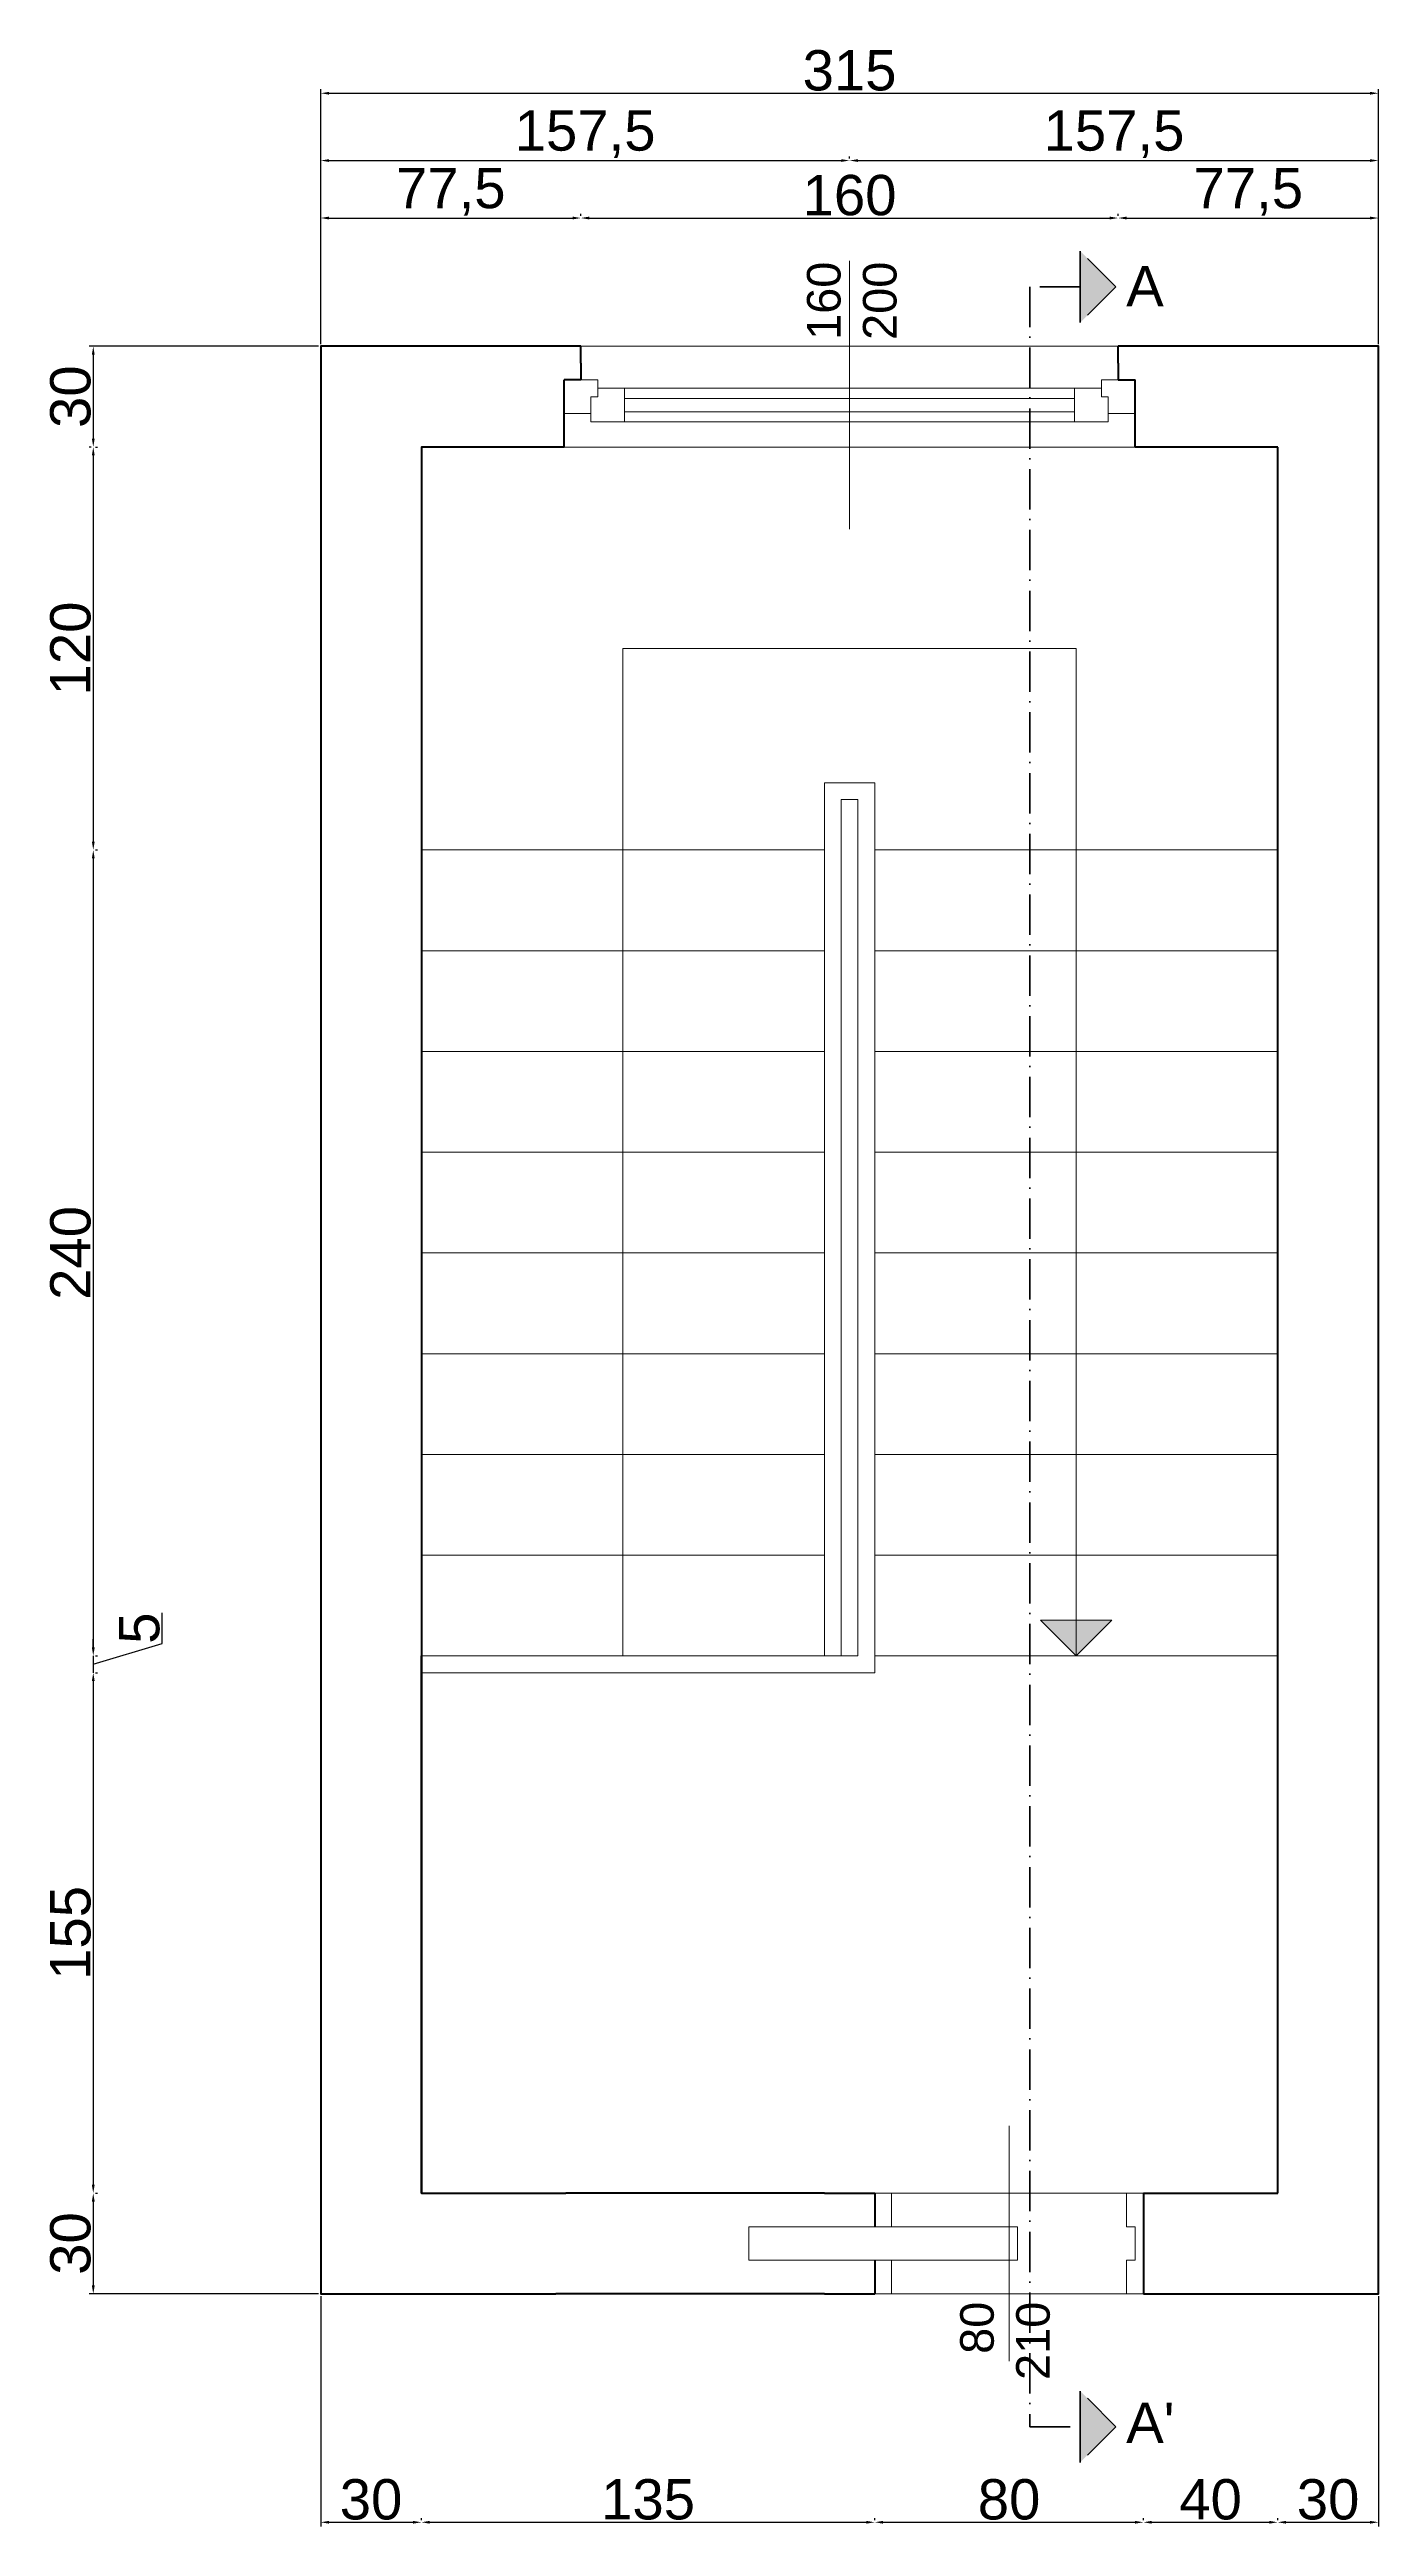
# Model space of a CAD drawing. Header units: millimetres. Extents: x -3181 to 118444, y -2683 to 27005.
# Drawn here: x 9319 to 9715, y -1574 to -836 of the extents above; entities that cross this region are included whole.
import ezdxf

# ---------------------------------------------------------------- set-up
doc = ezdxf.new("R2010")
doc.units = ezdxf.units.MM
doc.linetypes.add('ACAD_ISO10W100', pattern=[18, 12, -3, 0, -3])
doc.layers.get('0').update_dxf_attribs({"lineweight": 9})
doc.layers.add('linee di sezione', color=201, linetype='ACAD_ISO10W100', lineweight=35)
doc.layers.add('muri grandi', color=7, linetype='Continuous', lineweight=40)
doc.styles.get("Standard").update_dxf_attribs({"font": 'arial.ttf'})
doc.dimstyles.new('ISO-25', dxfattribs={"dimtxt": 2.5, "dimasz": 2.5, "dimexe": 1.25, "dimexo": 0.625, "dimtad": 1, "dimtxsty": 'Standard', "dimcen": 2.5, "dimadec": 0, "dimazin": 0, "dimtfac": 1, "dimtmove": 0, "dimatfit": 3, "dimfxl": 1, "dimarcsym": 0})

msp = doc.modelspace()

# ---------------------------------------------------------------- texts
at = {"char_height": 10, "attachment_point": 1, "rotation": 90}
for s, insert in [('160\\P200', (9544.7, -922.621)), ('\\pxqr;80\\P210', (9590.316, -1527.366))]:
    msp.add_mtext_dynamic_manual_height_columns(s, width=20.5139, gutter_width=12.5, heights=[0], dxfattribs=dict(at, insert=insert))
at = {"layer": 'linee di sezione', "char_height": 12, "attachment_point": 1}
for s, insert in [('A', (9639.759, -900.626)), ("A'", (9639.759, -1536.882))]:
    msp.add_mtext_dynamic_manual_height_columns(s, width=26.16812, gutter_width=12.5, heights=[0], dxfattribs=dict(at, insert=insert))

# ---------------------------------------------------------------- blocks, each defined once
blk = doc.blocks.new('*D67')
at = {"color": 0, "lineweight": -2, "transparency": 16777216}
for p, q in [((9399.26, -924.52), (9330.91, -924.52)), ((9332.16, -927.02), (9332.16, -952.02)), ((9331.53, -954.52), (9330.91, -954.52))]:
    blk.add_line(p, q, dxfattribs=at)
at = {"color": 0, "transparency": 16777216}
for points in [[(9331.74, -927.02), (9332.58, -927.02), (9332.16, -924.52)], [(9331.74, -952.02), (9332.58, -952.02), (9332.16, -954.52)]]:
    blk.add_solid(points, dxfattribs=at)
at = {"layer": 'Defpoints', "color": 0, "transparency": 16777216}
for p in [(9399.88, -924.52), (9332.16, -954.52), (9332.16, -954.52)]:
    blk.add_point(p, dxfattribs=at)
at = {"color": 0, "transparency": 16777216, "insert": (9325.4, -939.52), "char_height": 2.5, "attachment_point": 5, "rotation": 90}
blk.add_mtext('{\\H4.8x;30}', dxfattribs=at)
blk = doc.blocks.new('*D53')
at = {"color": 0, "lineweight": -2, "transparency": 16777216}
for p, q in [((9332.16, -957.02), (9332.16, -1072.02)), ((9332.78, -954.52), (9333.41, -954.52)), ((9332.78, -1074.52), (9333.41, -1074.52))]:
    blk.add_line(p, q, dxfattribs=at)
at = {"color": 0, "transparency": 16777216}
for points in [[(9331.74, -957.02), (9332.58, -957.02), (9332.16, -954.52)], [(9331.74, -1072.02), (9332.58, -1072.02), (9332.16, -1074.52)]]:
    blk.add_solid(points, dxfattribs=at)
at = {"layer": 'Defpoints', "color": 0, "transparency": 16777216}
for p in [(9332.16, -954.52), (9332.16, -1074.52), (9332.16, -1074.52)]:
    blk.add_point(p, dxfattribs=at)
at = {"color": 0, "transparency": 16777216, "insert": (9325.41, -1014.52), "char_height": 2.5, "attachment_point": 5, "rotation": 90}
blk.add_mtext('{\\H4.8x;120}', dxfattribs=at)
blk = doc.blocks.new('*D54')
at = {"color": 0, "lineweight": -2, "transparency": 16777216}
for p, q in [((9352.65, -1310.87), (9352.65, -1301.67)), ((9332.16, -1312.02), (9332.16, -1309.52)), ((9332.16, -1317.02), (9352.65, -1310.87)), ((9332.16, -1314.52), (9332.16, -1319.52)), ((9332.16, -1314.52), (9332.16, -1319.52)), ((9332.78, -1314.52), (9333.41, -1314.52)), ((9332.78, -1319.52), (9333.41, -1319.52)), ((9332.16, -1322.02), (9332.16, -1324.52))]:
    blk.add_line(p, q, dxfattribs=at)
at = {"color": 0, "transparency": 16777216}
for points in [[(9331.74, -1312.02), (9332.58, -1312.02), (9332.16, -1314.52)], [(9331.74, -1322.02), (9332.58, -1322.02), (9332.16, -1319.52)]]:
    blk.add_solid(points, dxfattribs=at)
at = {"layer": 'Defpoints', "color": 0, "transparency": 16777216}
for p in [(9332.16, -1314.52), (9332.16, -1319.52), (9332.16, -1319.52)]:
    blk.add_point(p, dxfattribs=at)
at = {"color": 0, "transparency": 16777216, "insert": (9345.93, -1306.27), "char_height": 2.5, "attachment_point": 5, "rotation": 90}
blk.add_mtext('{\\H4.8x;5}', dxfattribs=at)
blk = doc.blocks.new('*D55')
at = {"color": 0, "lineweight": -2, "transparency": 16777216}
for p, q in [((9332.78, -1319.52), (9333.41, -1319.52)), ((9332.16, -1322.02), (9332.16, -1472.02)), ((9332.78, -1474.52), (9333.41, -1474.52))]:
    blk.add_line(p, q, dxfattribs=at)
at = {"color": 0, "transparency": 16777216}
for points in [[(9331.74, -1322.02), (9332.58, -1322.02), (9332.16, -1319.52)], [(9331.74, -1472.02), (9332.58, -1472.02), (9332.16, -1474.52)]]:
    blk.add_solid(points, dxfattribs=at)
at = {"layer": 'Defpoints', "color": 0, "transparency": 16777216}
for p in [(9332.16, -1319.52), (9332.16, -1474.52), (9332.16, -1474.52)]:
    blk.add_point(p, dxfattribs=at)
at = {"color": 0, "transparency": 16777216, "insert": (9325.41, -1397.02), "char_height": 2.5, "attachment_point": 5, "rotation": 90}
blk.add_mtext('{\\H4.8x;155}', dxfattribs=at)
blk = doc.blocks.new('*D68')
at = {"color": 0, "lineweight": -2, "transparency": 16777216}
for p, q in [((9714.88, -1505.15), (9714.88, -1573.78)), ((9684.88, -1571.91), (9684.88, -1571.28)), ((9687.38, -1572.53), (9712.38, -1572.53))]:
    blk.add_line(p, q, dxfattribs=at)
at = {"color": 0, "transparency": 16777216}
for points in [[(9687.38, -1572.12), (9687.38, -1572.95), (9684.88, -1572.53)], [(9712.38, -1572.12), (9712.38, -1572.95), (9714.88, -1572.53)]]:
    blk.add_solid(points, dxfattribs=at)
at = {"layer": 'Defpoints', "color": 0, "transparency": 16777216}
for p in [(9714.88, -1504.52), (9684.88, -1572.53), (9714.88, -1572.53)]:
    blk.add_point(p, dxfattribs=at)
at = {"color": 0, "transparency": 16777216, "insert": (9699.88, -1565.78), "char_height": 2.5, "attachment_point": 5}
blk.add_mtext('{\\H4.8x;30}', dxfattribs=at)
blk = doc.blocks.new('*D69')
at = {"color": 0, "lineweight": -2, "transparency": 16777216}
for p, q in [((9399.88, -1505.15), (9399.88, -1573.78)), ((9402.38, -1572.53), (9427.38, -1572.53)), ((9429.88, -1571.91), (9429.88, -1571.28))]:
    blk.add_line(p, q, dxfattribs=at)
at = {"color": 0, "transparency": 16777216}
for points in [[(9402.38, -1572.12), (9402.38, -1572.95), (9399.88, -1572.53)], [(9427.38, -1572.12), (9427.38, -1572.95), (9429.88, -1572.53)]]:
    blk.add_solid(points, dxfattribs=at)
at = {"layer": 'Defpoints', "color": 0, "transparency": 16777216}
for p in [(9399.88, -1504.52), (9429.88, -1572.53), (9429.88, -1572.53)]:
    blk.add_point(p, dxfattribs=at)
at = {"color": 0, "transparency": 16777216, "insert": (9414.88, -1565.78), "char_height": 2.5, "attachment_point": 5}
blk.add_mtext('{\\H4.8x;30}', dxfattribs=at)
blk = doc.blocks.new('*D56')
at = {"color": 0, "lineweight": -2, "transparency": 16777216}
for p, q in [((9399.88, -885.7), (9399.88, -885.07)), ((9477.38, -885.7), (9477.38, -885.07)), ((9402.38, -886.32), (9474.88, -886.32))]:
    blk.add_line(p, q, dxfattribs=at)
at = {"color": 0, "transparency": 16777216}
for points in [[(9402.38, -885.9), (9402.38, -886.74), (9399.88, -886.32)], [(9474.88, -885.9), (9474.88, -886.74), (9477.38, -886.32)]]:
    blk.add_solid(points, dxfattribs=at)
at = {"layer": 'Defpoints', "color": 0, "transparency": 16777216}
for p in [(9399.88, -886.32), (9477.38, -886.32), (9477.38, -886.32)]:
    blk.add_point(p, dxfattribs=at)
at = {"color": 0, "transparency": 16777216, "insert": (9438.63, -878.51), "char_height": 2.5, "attachment_point": 5}
blk.add_mtext('{\\H4.8x;77,5}', dxfattribs=at)
blk = doc.blocks.new('*D57')
at = {"color": 0, "lineweight": -2, "transparency": 16777216}
for p, q in [((9477.38, -885.7), (9477.38, -885.07)), ((9637.38, -885.7), (9637.38, -885.07)), ((9479.88, -886.32), (9634.88, -886.32))]:
    blk.add_line(p, q, dxfattribs=at)
at = {"color": 0, "transparency": 16777216}
for points in [[(9479.88, -885.9), (9479.88, -886.74), (9477.38, -886.32)], [(9634.88, -885.9), (9634.88, -886.74), (9637.38, -886.32)]]:
    blk.add_solid(points, dxfattribs=at)
at = {"layer": 'Defpoints', "color": 0, "transparency": 16777216}
for p in [(9477.38, -886.32), (9637.38, -886.32), (9637.38, -886.32)]:
    blk.add_point(p, dxfattribs=at)
at = {"color": 0, "transparency": 16777216, "insert": (9557.38, -879.57), "char_height": 2.5, "attachment_point": 5}
blk.add_mtext('{\\H4.8x;160}', dxfattribs=at)
blk = doc.blocks.new('*D58')
at = {"color": 0, "lineweight": -2, "transparency": 16777216}
for p, q in [((9637.38, -885.7), (9637.38, -885.07)), ((9714.88, -923.9), (9714.88, -885.07)), ((9639.88, -886.32), (9712.38, -886.32))]:
    blk.add_line(p, q, dxfattribs=at)
at = {"color": 0, "transparency": 16777216}
for points in [[(9639.88, -885.9), (9639.88, -886.74), (9637.38, -886.32)], [(9712.38, -885.9), (9712.38, -886.74), (9714.88, -886.32)]]:
    blk.add_solid(points, dxfattribs=at)
at = {"layer": 'Defpoints', "color": 0, "transparency": 16777216}
for p in [(9637.38, -886.32), (9714.88, -886.32), (9714.88, -924.52)]:
    blk.add_point(p, dxfattribs=at)
at = {"color": 0, "transparency": 16777216, "insert": (9676.13, -878.51), "char_height": 2.5, "attachment_point": 5}
blk.add_mtext('{\\H4.8x;77,5}', dxfattribs=at)
blk = doc.blocks.new('*D59')
at = {"color": 0, "lineweight": -2, "transparency": 16777216}
for p, q in [((9399.88, -885.7), (9399.88, -867.95)), ((9402.38, -869.2), (9554.88, -869.2)), ((9557.38, -868.58), (9557.38, -867.95))]:
    blk.add_line(p, q, dxfattribs=at)
at = {"color": 0, "transparency": 16777216}
for points in [[(9402.38, -868.79), (9402.38, -869.62), (9399.88, -869.2)], [(9554.88, -868.79), (9554.88, -869.62), (9557.38, -869.2)]]:
    blk.add_solid(points, dxfattribs=at)
at = {"layer": 'Defpoints', "color": 0, "transparency": 16777216}
for p in [(9557.38, -869.2), (9557.38, -869.2), (9399.88, -886.32)]:
    blk.add_point(p, dxfattribs=at)
at = {"color": 0, "transparency": 16777216, "insert": (9478.63, -861.37), "char_height": 2.5, "attachment_point": 5}
blk.add_mtext('{\\H4.8x;157,5}', dxfattribs=at)
blk = doc.blocks.new('*D60')
at = {"color": 0, "lineweight": -2, "transparency": 16777216}
for p, q in [((9557.38, -868.58), (9557.38, -867.95)), ((9559.88, -869.2), (9712.38, -869.2)), ((9714.88, -923.9), (9714.88, -867.95))]:
    blk.add_line(p, q, dxfattribs=at)
at = {"color": 0, "transparency": 16777216}
for points in [[(9559.88, -868.79), (9559.88, -869.62), (9557.38, -869.2)], [(9712.38, -868.79), (9712.38, -869.62), (9714.88, -869.2)]]:
    blk.add_solid(points, dxfattribs=at)
at = {"layer": 'Defpoints', "color": 0, "transparency": 16777216}
for p in [(9557.38, -869.2), (9714.88, -869.2), (9714.88, -924.52)]:
    blk.add_point(p, dxfattribs=at)
at = {"color": 0, "transparency": 16777216, "insert": (9636.13, -861.37), "char_height": 2.5, "attachment_point": 5}
blk.add_mtext('{\\H4.8x;157,5}', dxfattribs=at)
blk = doc.blocks.new('*D64')
at = {"color": 0, "lineweight": -2, "transparency": 16777216}
for p, q in [((9399.88, -923.9), (9399.88, -847.91)), ((9714.88, -923.9), (9714.88, -847.91)), ((9402.38, -849.16), (9712.38, -849.16))]:
    blk.add_line(p, q, dxfattribs=at)
at = {"color": 0, "transparency": 16777216}
for points in [[(9402.38, -848.75), (9402.38, -849.58), (9399.88, -849.16)], [(9712.38, -848.75), (9712.38, -849.58), (9714.88, -849.16)]]:
    blk.add_solid(points, dxfattribs=at)
at = {"layer": 'Defpoints', "color": 0, "transparency": 16777216}
for p in [(9714.88, -849.16), (9399.88, -924.52), (9714.88, -924.52)]:
    blk.add_point(p, dxfattribs=at)
at = {"color": 0, "transparency": 16777216, "insert": (9557.38, -842.41), "char_height": 2.5, "attachment_point": 5}
blk.add_mtext('{\\H4.8x;315}', dxfattribs=at)
blk = doc.blocks.new('*D65')
at = {"color": 0, "lineweight": -2, "transparency": 16777216}
for p, q in [((9332.78, -1074.52), (9333.41, -1074.52)), ((9332.16, -1077.02), (9332.16, -1312.02)), ((9332.78, -1314.52), (9333.41, -1314.52))]:
    blk.add_line(p, q, dxfattribs=at)
at = {"color": 0, "transparency": 16777216}
for points in [[(9331.74, -1077.02), (9332.58, -1077.02), (9332.16, -1074.52)], [(9331.74, -1312.02), (9332.58, -1312.02), (9332.16, -1314.52)]]:
    blk.add_solid(points, dxfattribs=at)
at = {"layer": 'Defpoints', "color": 0, "transparency": 16777216}
for p in [(9332.16, -1074.52), (9332.16, -1314.52), (9332.16, -1314.52)]:
    blk.add_point(p, dxfattribs=at)
at = {"color": 0, "transparency": 16777216, "insert": (9325.41, -1194.52), "char_height": 2.5, "attachment_point": 5, "rotation": 90}
blk.add_mtext('{\\H4.8x;240}', dxfattribs=at)
blk = doc.blocks.new('*D66')
at = {"color": 0, "lineweight": -2, "transparency": 16777216}
for p, q in [((9332.78, -1474.52), (9333.41, -1474.52)), ((9332.16, -1477.02), (9332.16, -1502.02)), ((9399.26, -1504.52), (9330.91, -1504.52))]:
    blk.add_line(p, q, dxfattribs=at)
at = {"color": 0, "transparency": 16777216}
for points in [[(9331.74, -1477.02), (9332.58, -1477.02), (9332.16, -1474.52)], [(9331.74, -1502.02), (9332.58, -1502.02), (9332.16, -1504.52)]]:
    blk.add_solid(points, dxfattribs=at)
at = {"layer": 'Defpoints', "color": 0, "transparency": 16777216}
for p in [(9332.16, -1474.52), (9332.16, -1504.52), (9399.88, -1504.52)]:
    blk.add_point(p, dxfattribs=at)
at = {"color": 0, "transparency": 16777216, "insert": (9325.4, -1489.52), "char_height": 2.5, "attachment_point": 5, "rotation": 90}
blk.add_mtext('{\\H4.8x;30}', dxfattribs=at)
blk = doc.blocks.new('*D61')
at = {"color": 0, "lineweight": -2, "transparency": 16777216}
for p, q in [((9429.88, -1571.91), (9429.88, -1571.28)), ((9432.38, -1572.53), (9562.38, -1572.53)), ((9564.88, -1571.91), (9564.88, -1571.28))]:
    blk.add_line(p, q, dxfattribs=at)
at = {"color": 0, "transparency": 16777216}
for points in [[(9432.38, -1572.12), (9432.38, -1572.95), (9429.88, -1572.53)], [(9562.38, -1572.12), (9562.38, -1572.95), (9564.88, -1572.53)]]:
    blk.add_solid(points, dxfattribs=at)
at = {"layer": 'Defpoints', "color": 0, "transparency": 16777216}
for p in [(9429.88, -1572.53), (9564.88, -1572.53), (9564.88, -1572.53)]:
    blk.add_point(p, dxfattribs=at)
at = {"color": 0, "transparency": 16777216, "insert": (9497.38, -1565.78), "char_height": 2.5, "attachment_point": 5}
blk.add_mtext('{\\H4.8x;135}', dxfattribs=at)
blk = doc.blocks.new('*D62')
at = {"color": 0, "lineweight": -2, "transparency": 16777216}
for p, q in [((9564.88, -1571.91), (9564.88, -1571.28)), ((9567.38, -1572.53), (9642.38, -1572.53)), ((9644.88, -1571.91), (9644.88, -1571.28))]:
    blk.add_line(p, q, dxfattribs=at)
at = {"color": 0, "transparency": 16777216}
for points in [[(9567.38, -1572.12), (9567.38, -1572.95), (9564.88, -1572.53)], [(9642.38, -1572.12), (9642.38, -1572.95), (9644.88, -1572.53)]]:
    blk.add_solid(points, dxfattribs=at)
at = {"layer": 'Defpoints', "color": 0, "transparency": 16777216}
for p in [(9564.88, -1572.53), (9644.88, -1572.53), (9644.88, -1572.53)]:
    blk.add_point(p, dxfattribs=at)
at = {"color": 0, "transparency": 16777216, "insert": (9604.88, -1565.78), "char_height": 2.5, "attachment_point": 5}
blk.add_mtext('{\\H4.8x;80}', dxfattribs=at)
blk = doc.blocks.new('*D63')
at = {"color": 0, "lineweight": -2, "transparency": 16777216}
for p, q in [((9644.88, -1571.91), (9644.88, -1571.28)), ((9647.38, -1572.53), (9682.38, -1572.53)), ((9684.88, -1571.91), (9684.88, -1571.28))]:
    blk.add_line(p, q, dxfattribs=at)
at = {"color": 0, "transparency": 16777216}
for points in [[(9647.38, -1572.12), (9647.38, -1572.95), (9644.88, -1572.53)], [(9682.38, -1572.12), (9682.38, -1572.95), (9684.88, -1572.53)]]:
    blk.add_solid(points, dxfattribs=at)
at = {"layer": 'Defpoints', "color": 0, "transparency": 16777216}
for p in [(9644.88, -1572.53), (9684.88, -1572.53), (9684.88, -1572.53)]:
    blk.add_point(p, dxfattribs=at)
at = {"color": 0, "transparency": 16777216, "insert": (9664.88, -1565.78), "char_height": 2.5, "attachment_point": 5}
blk.add_mtext('{\\H4.8x;40}', dxfattribs=at)

# ---------------------------------------------------------------- dimensions: what is measured, and where the dimension line sits
for base, p1, p2, picture, middle in [((9714.881, -849.165), (9399.881, -924.523), (9714.881, -924.523), '*D64', (9557.381, -842.409)), ((9557.381, -869.202), (9399.881, -886.321), (9557.381, -869.202), '*D59', (9478.631, -861.366)), ((9477.381, -886.321), (9399.881, -886.321), (9477.381, -886.321), '*D56', (9438.631, -878.509)), ((9429.881, -1572.532), (9399.881, -1504.523), (9429.881, -1572.532), '*D69', (9414.881, -1565.776)), ((9564.881, -1572.532), (9429.881, -1572.532), (9564.881, -1572.532), '*D61', (9497.381, -1565.776)), ((9644.881, -1572.532), (9564.881, -1572.532), (9644.881, -1572.532), '*D62', (9604.881, -1565.78)), ((9684.881, -1572.532), (9644.881, -1572.532), (9684.881, -1572.532), '*D63', (9664.881, -1565.78))]:
    dim = msp.add_linear_dim(base=base, p1=p1, p2=p2, text='{\\H4.8x;<>}', dimstyle='ISO-25')
    dim.commit()
    dim.dimension.update_dxf_attribs({"geometry": picture, "text_midpoint": middle})
for base, p1, p2, picture, middle in [((9714.881, -869.202), (9557.381, -869.202), (9714.881, -924.523), '*D60', (9636.131, -861.366)), ((9637.381, -886.321), (9477.381, -886.321), (9637.381, -886.321), '*D57', (9557.381, -879.569)), ((9714.881, -886.321), (9637.381, -886.321), (9714.881, -924.523), '*D58', (9676.131, -878.509)), ((9714.881, -1572.532), (9684.881, -1572.532), (9714.881, -1504.523), '*D68', (9699.881, -1565.776))]:
    dim = msp.add_linear_dim(base=base, p1=p1, p2=p2, text='{\\H4.8x;<>}', dimstyle='ISO-25', override={"dimtmove": 1})
    dim.commit()
    dim.dimension.update_dxf_attribs({"geometry": picture, "text_midpoint": middle})
for base, p1, p2, picture, middle in [((9332.159, -954.523), (9399.881, -924.523), (9332.159, -954.523), '*D67', (9325.403, -939.523)), ((9332.159, -1314.523), (9332.159, -1074.523), (9332.159, -1314.523), '*D65', (9325.407, -1194.523)), ((9332.159, -1504.523), (9332.159, -1474.523), (9399.881, -1504.523), '*D66', (9325.403, -1489.523))]:
    dim = msp.add_linear_dim(base=base, p1=p1, p2=p2, angle=90, text='{\\H4.8x;<>}', dimstyle='ISO-25')
    dim.commit()
    dim.dimension.update_dxf_attribs({"geometry": picture, "text_midpoint": middle})
for base, p1, p2, picture, middle in [((9332.159, -1074.523), (9332.159, -954.523), (9332.159, -1074.523), '*D53', (9325.407, -1014.523)), ((9332.159, -1319.523), (9332.159, -1314.523), (9332.159, -1319.523), '*D54', (9345.926, -1310.249)), ((9332.159, -1474.523), (9332.159, -1319.523), (9332.159, -1474.523), '*D55', (9325.407, -1397.023))]:
    dim = msp.add_linear_dim(base=base, p1=p1, p2=p2, angle=90, text='{\\H4.8x;<>}', dimstyle='ISO-25', override={"dimtmove": 1})
    dim.commit()
    dim.dimension.update_dxf_attribs({"geometry": picture, "text_midpoint": middle})

# ---------------------------------------------------------------- hatches: boundary and pattern name
h = msp.add_hatch(color=256)
h.dxf.hatch_style = 1
h.paths.add_polyline_path([(9624.881, -1314.523), (9635.488, -1303.916), (9624.881, -1303.916), (9614.274, -1303.916)])
at = {"layer": 'linee di sezione'}
h = msp.add_hatch(color=256, dxfattribs=at)
h.dxf.hatch_style = 1
h.paths.add_polyline_path([(9636.679, -906.812), (9626.073, -896.206), (9626.073, -906.812), (9626.073, -917.419)])
h = msp.add_hatch(color=256, dxfattribs=at)
h.dxf.hatch_style = 1
h.paths.add_polyline_path([(9636.679, -1544.079), (9626.073, -1533.472), (9626.073, -1544.079), (9626.073, -1554.685)])

# ---------------------------------------------------------------- linework, layer by layer
for p, q in [((9482.381, -934.523), (9477.381, -934.523)), ((9482.381, -934.523), (9482.381, -939.523)), ((9632.381, -934.523), (9632.381, -939.523)), ((9632.381, -934.523), (9637.381, -934.523)), ((9482.381, -939.523), (9480.381, -939.523)), ((9480.381, -939.523), (9480.381, -944.523)), ((9482.381, -937.023), (9632.381, -937.023)), ((9490.381, -937.023), (9490.381, -947.023)), ((9490.381, -940.023), (9624.381, -940.023)), ((9490.381, -944.023), (9624.381, -944.023)), ((9624.381, -937.023), (9624.381, -947.023)), ((9632.381, -939.523), (9634.381, -939.523)), ((9634.381, -939.523), (9634.381, -944.523)), ((9480.381, -944.523), (9472.381, -944.523)), ((9480.381, -944.523), (9480.381, -947.023)), ((9480.381, -947.023), (9634.381, -947.023)), ((9634.381, -944.523), (9642.381, -944.523)), ((9634.381, -944.523), (9634.381, -947.023)), ((9489.881, -1314.523), (9489.881, -1014.523)), ((9489.881, -1014.523), (9624.881, -1014.523)), ((9624.881, -1014.523), (9624.881, -1314.523)), ((9564.881, -1054.523), (9549.881, -1054.523)), ((9549.881, -1054.523), (9549.881, -1074.523)), ((9564.881, -1319.523), (9564.881, -1054.523)), ((9554.881, -1314.523), (9554.881, -1059.523)), ((9554.881, -1059.523), (9559.881, -1059.523)), ((9559.881, -1059.523), (9559.881, -1314.523)), ((9549.881, -1074.523), (9429.881, -1074.523)), ((9549.881, -1104.523), (9549.881, -1074.523)), ((9684.881, -1074.523), (9564.881, -1074.523)), ((9549.881, -1104.523), (9429.881, -1104.523)), ((9549.881, -1134.523), (9549.881, -1104.523)), ((9684.881, -1104.523), (9564.881, -1104.523)), ((9549.881, -1134.523), (9429.881, -1134.523)), ((9549.881, -1164.523), (9549.881, -1134.523)), ((9684.881, -1134.523), (9564.881, -1134.523)), ((9549.881, -1194.523), (9429.881, -1194.523)), ((9549.881, -1224.523), (9549.881, -1194.523)), ((9684.881, -1194.523), (9564.881, -1194.523)), ((9549.881, -1224.523), (9429.881, -1224.523)), ((9549.881, -1254.523), (9549.881, -1224.523)), ((9684.881, -1224.523), (9564.881, -1224.523)), ((9429.881, -1254.523), (9549.881, -1254.523)), ((9549.881, -1254.523), (9549.881, -1284.523)), ((9564.881, -1254.523), (9684.881, -1254.523)), ((9549.881, -1284.523), (9429.881, -1284.523)), ((9549.881, -1314.523), (9549.881, -1284.523)), ((9684.881, -1284.523), (9564.881, -1284.523)), ((9429.881, -1314.523), (9549.881, -1314.523)), ((9549.881, -1314.523), (9559.881, -1314.523)), ((9564.881, -1314.523), (9684.881, -1314.523)), ((9475.881, -1474.523), (9472.881, -1474.523)), ((9564.881, -1474.523), (9644.881, -1474.523)), ((9569.881, -1474.523), (9569.881, -1484.523)), ((9644.881, -1474.523), (9639.881, -1474.523)), ((9639.881, -1474.523), (9639.881, -1484.523)), ((9607.381, -1484.523), (9527.381, -1484.523)), ((9527.381, -1484.523), (9527.381, -1494.523)), ((9564.881, -1484.523), (9569.881, -1484.523)), ((9607.381, -1494.523), (9607.381, -1484.523)), ((9639.881, -1484.523), (9642.381, -1484.523)), ((9642.381, -1484.523), (9642.381, -1494.523)), ((9527.381, -1494.523), (9607.381, -1494.523)), ((9569.881, -1504.523), (9569.881, -1494.523)), ((9642.381, -1494.523), (9639.881, -1494.523)), ((9639.881, -1494.523), (9639.881, -1504.523))]:
    msp.add_line(p, q)
for points in [[(9557.381, -899.023), (9557.381, -979.023)], [(9637.381, -924.523), (9477.381, -924.523)], [(9642.381, -954.523), (9472.381, -954.523)], [(9549.881, -1194.523), (9549.881, -1164.523), (9429.881, -1164.523)], [(9684.881, -1194.523), (9684.881, -1164.523), (9564.881, -1164.523)], [(9624.881, -1314.523), (9614.274, -1303.916), (9624.881, -1303.916)], [(9624.881, -1314.523), (9635.488, -1303.916), (9624.881, -1303.916)], [(9564.881, -1319.523), (9429.881, -1319.523)], [(9604.881, -1454.523), (9604.881, -1524.523)], [(9564.881, -1504.523), (9644.881, -1504.523)]]:
    msp.add_lwpolyline(points)
for points in [[(9636.679, -906.812), (9626.073, -896.206), (9626.073, -906.812)], [(9626.073, -906.812), (9611.073, -906.812), (9611.073, -1544.079), (9626.073, -1544.079)], [(9636.679, -906.812), (9626.073, -917.419), (9626.073, -906.812)], [(9636.679, -1544.079), (9626.073, -1533.472), (9626.073, -1544.079)], [(9636.679, -1544.079), (9626.073, -1554.685), (9626.073, -1544.079)]]:
    msp.add_lwpolyline(points, dxfattribs=at)
at = {"layer": 'muri grandi'}
for p, q in [((9477.381, -929.523), (9477.381, -924.523)), ((9637.381, -929.523), (9637.381, -924.523)), ((9472.381, -954.523), (9472.381, -934.523)), ((9477.381, -934.523), (9472.381, -934.523)), ((9477.381, -929.523), (9477.381, -934.523)), ((9637.381, -929.523), (9637.381, -934.523)), ((9637.381, -934.523), (9642.381, -934.523)), ((9642.381, -954.523), (9642.381, -934.523)), ((9684.881, -1474.523), (9684.881, -954.523)), ((9429.881, -1474.523), (9472.881, -1474.523)), ((9549.881, -1474.523), (9472.881, -1474.523)), ((9549.881, -1474.523), (9564.881, -1474.523)), ((9564.881, -1474.523), (9564.881, -1484.523)), ((9644.881, -1474.523), (9684.881, -1474.523)), ((9644.881, -1474.523), (9644.881, -1504.523)), ((9564.881, -1494.523), (9564.881, -1504.523)), ((9472.881, -1504.523), (9469.881, -1504.523)), ((9549.881, -1504.523), (9472.881, -1504.523))]:
    msp.add_line(p, q, dxfattribs=at)
for points in [[(9477.381, -924.523), (9399.881, -924.523), (9399.881, -1504.523), (9469.881, -1504.523)], [(9644.881, -1504.523), (9714.881, -1504.523), (9714.881, -924.523), (9637.381, -924.523)], [(9472.381, -954.523), (9429.881, -954.523), (9429.881, -1474.523), (9429.881, -1314.523)], [(9684.881, -954.523), (9642.381, -954.523)], [(9549.881, -1504.523), (9564.881, -1504.523)]]:
    msp.add_lwpolyline(points, dxfattribs=at)

msp.set_redraw_order([(e.dxf.handle, doc.entitydb.next_handle()) for e in msp.query("TEXT MTEXT ATTDEF DIMENSION ARC_DIMENSION")])  # texts and dimensions are drawn at this point

doc.saveas('drawing.dxf')
